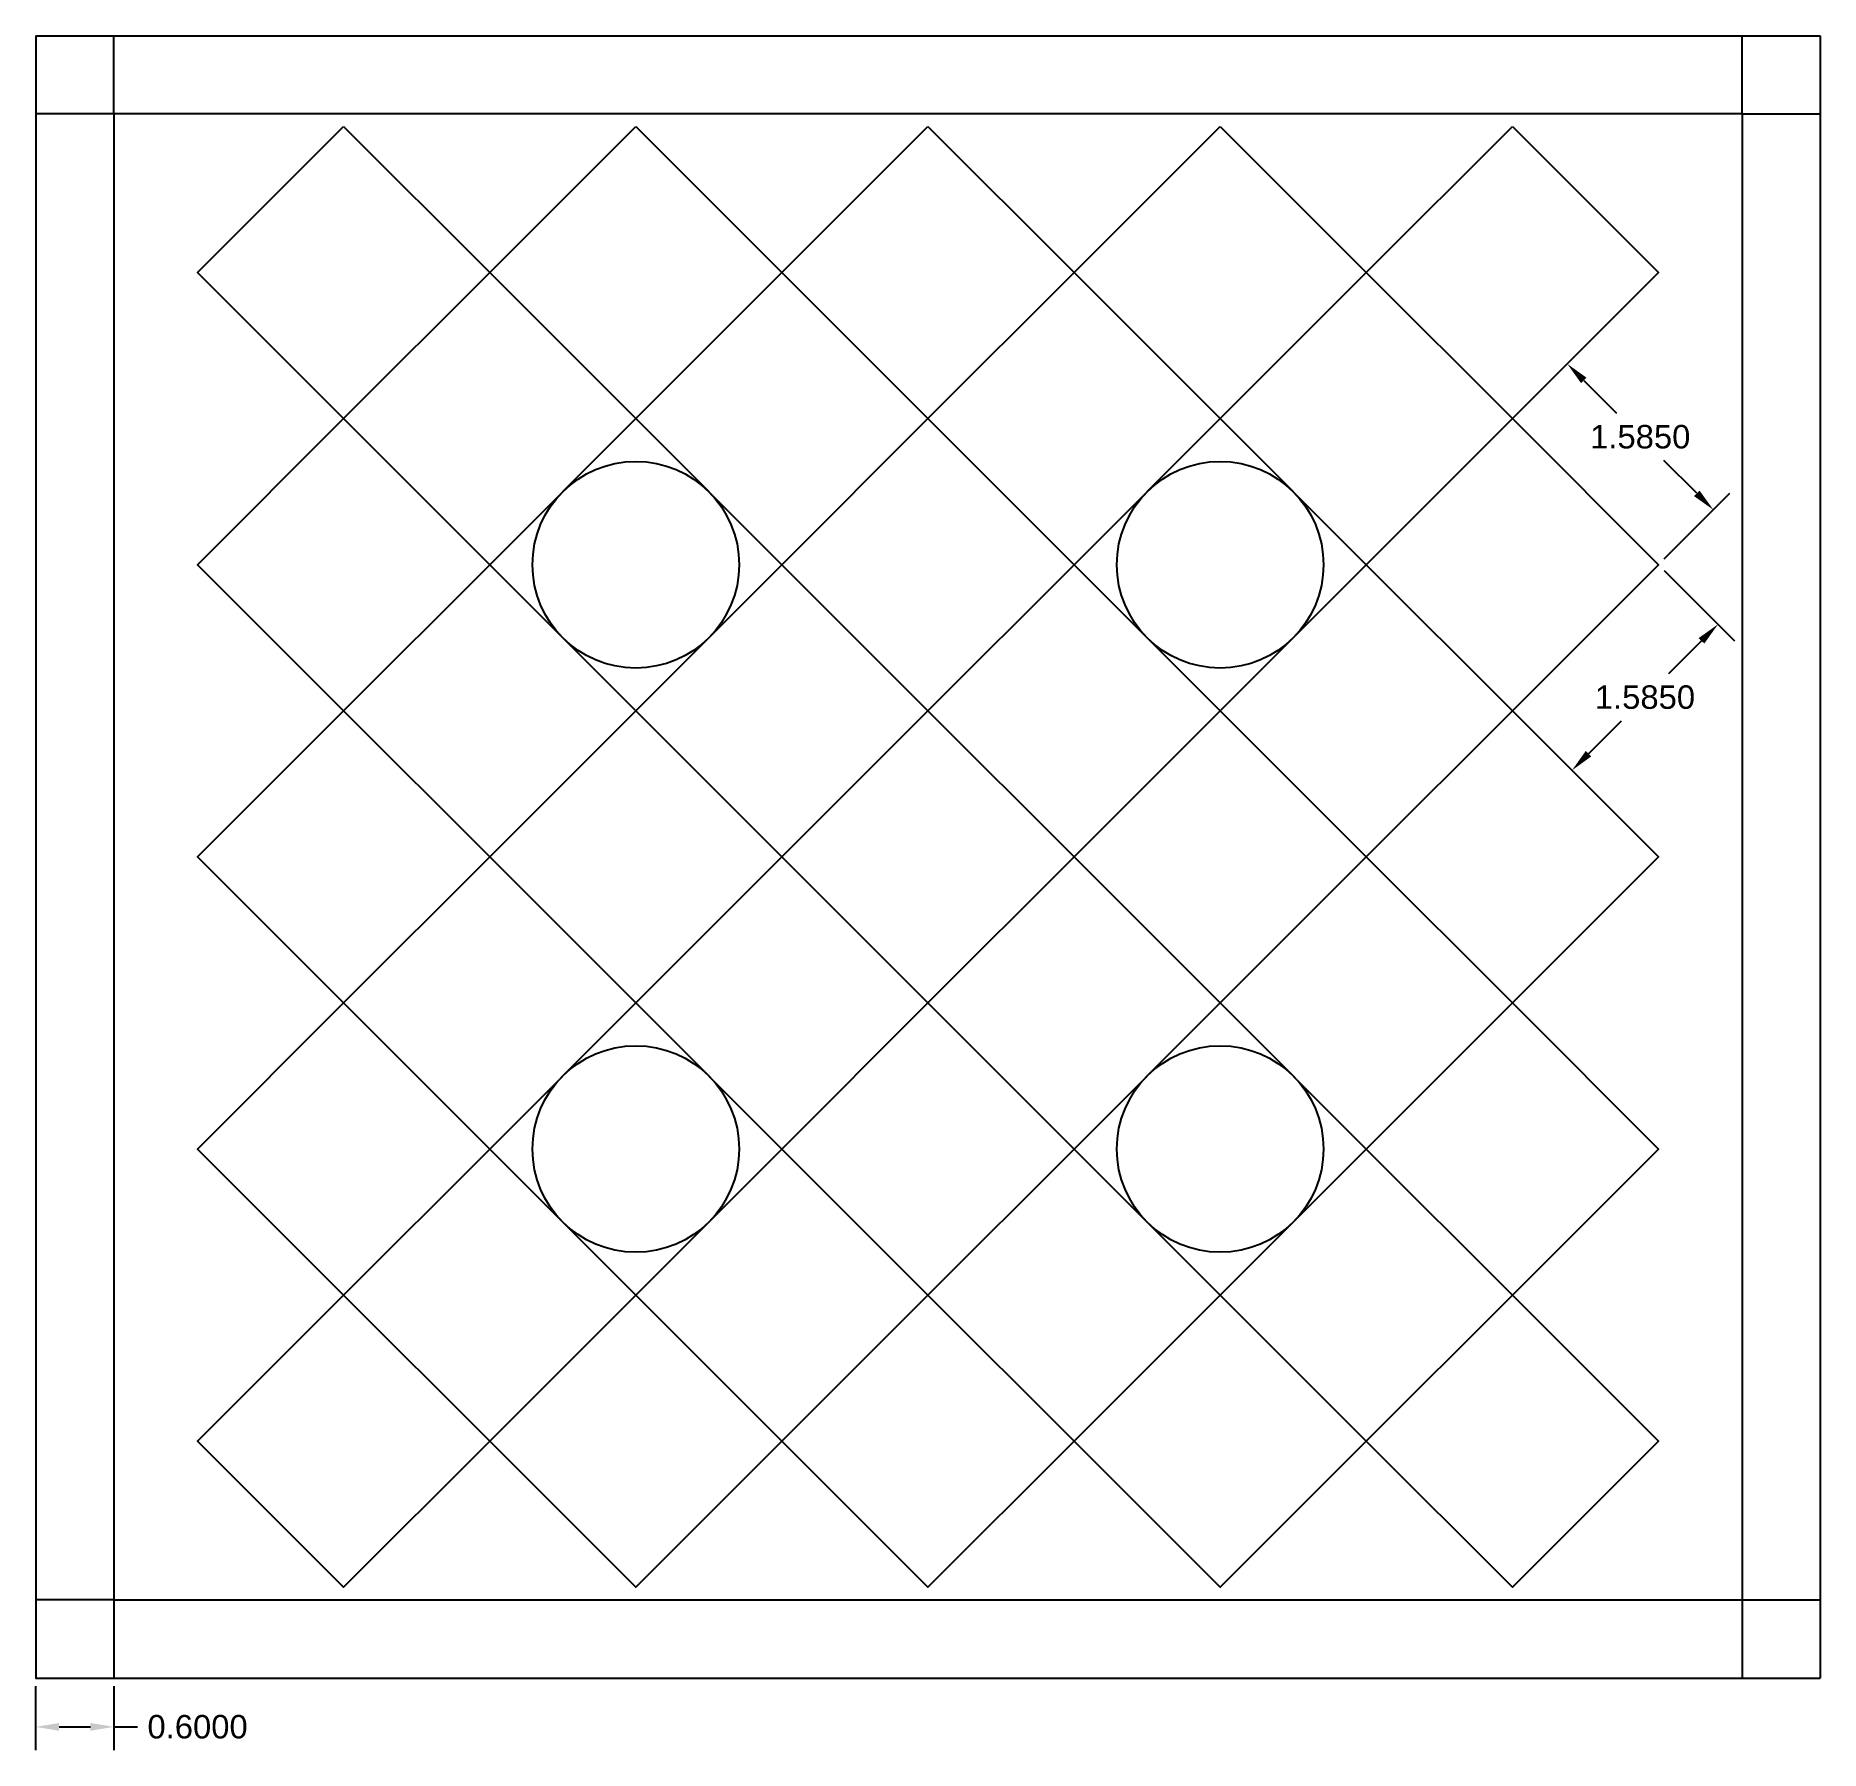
# Model space of a CAD drawing. Header units: inches. Extents: x -4.5 to 60.2, y 95.9 to 124.2.
# Drawn here: x 46.49 to 60.18, y 111.01 to 124.17 of the extents above; entities that cross this region are included whole.
import ezdxf

# ---------------------------------------------------------------- set-up
doc = ezdxf.new("R2010")
doc.units = ezdxf.units.IN
doc.header["$MEASUREMENT"] = 0
doc.layers.add('Medidas', color=1, linetype='Continuous')
doc.styles.get("Standard").update_dxf_attribs({"font": 'Arial.ttf', "height": 0.4})
doc.dimstyles.get("Standard").update_dxf_attribs({"dimtxt": 0.18, "dimasz": 0.18, "dimexe": 0.18, "dimexo": 0.0625, "dimgap": 0.09, "dimtad": 0, "dimtih": 1, "dimtoh": 1, "dimdec": 4, "dimzin": 0, "dimdsep": 46, "dimtxsty": 'Standard', "dimcen": 0.09, "dimadec": 0, "dimazin": 0, "dimtfac": 1, "dimtdec": 4, "dimtofl": 0, "dimtmove": 0, "dimatfit": 3, "dimfxl": 1, "dimtolj": 1, "dimtzin": 0, "dimarcsym": 0})

msp = doc.modelspace()

# ---------------------------------------------------------------- blocks, each defined once
blk = doc.blocks.new('*D24')
at = {"layer": 'Defpoints', "color": 0, "transparency": 16777216}
for p in [(58.938, 120.111), (59.395, 119.654), (57.817, 118.99)]:
    blk.add_point(p, dxfattribs=at)
at = {"layer": 'Medidas', "color": 0, "lineweight": -2, "transparency": 16777216}
for p, q in [((58.982, 120.067), (59.522, 119.527)), ((59.267, 119.527), (59.015, 119.275)), ((57.861, 118.946), (58.401, 118.406)), ((58.401, 118.661), (58.653, 118.913))]:
    blk.add_line(p, q, dxfattribs=at)
at = {"layer": 'Medidas', "color": 0, "transparency": 16777216}
for points in [[(59.246, 119.548), (59.289, 119.506), (59.395, 119.654)], [(58.38, 118.682), (58.422, 118.64), (58.274, 118.533)]]:
    blk.add_solid(points, dxfattribs=at)
at = {"layer": 'Medidas', "color": 0, "transparency": 16777216, "insert": (58.834, 119.094), "char_height": 0.18, "attachment_point": 5}
blk.add_mtext('\\A1;1.5850', dxfattribs=at)
blk = doc.blocks.new('*D25')
at = {"layer": 'Defpoints', "color": 0, "transparency": 16777216}
for p in [(57.817, 121.232), (59.359, 120.532), (58.938, 120.111)]:
    blk.add_point(p, dxfattribs=at)
at = {"layer": 'Medidas', "color": 0, "lineweight": -2, "transparency": 16777216}
for p, q in [((57.861, 121.276), (58.365, 121.78)), ((58.365, 121.525), (58.617, 121.273)), ((59.231, 120.659), (58.98, 120.911)), ((58.982, 120.155), (59.486, 120.659))]:
    blk.add_line(p, q, dxfattribs=at)
at = {"layer": 'Medidas', "color": 0, "transparency": 16777216}
for points in [[(58.386, 121.546), (58.344, 121.504), (58.238, 121.652)], [(59.253, 120.68), (59.21, 120.638), (59.359, 120.532)]]:
    blk.add_solid(points, dxfattribs=at)
at = {"layer": 'Medidas', "color": 0, "transparency": 16777216, "insert": (58.798, 121.092), "char_height": 0.18, "attachment_point": 5}
blk.add_mtext('\\A1;1.5850', dxfattribs=at)
blk = doc.blocks.new('*D26')
at = {"layer": 'Defpoints', "color": 0, "transparency": 16777216}
for p in [(46.489, 111.569), (47.089, 111.569), (47.089, 111.194)]:
    blk.add_point(p, dxfattribs=at)
at = {"layer": 'Medidas', "color": 0, "lineweight": -2, "transparency": 16777216}
for p, q in [((46.489, 111.506), (46.489, 111.014)), ((47.089, 111.506), (47.089, 111.014)), ((46.669, 111.194), (46.909, 111.194)), ((47.089, 111.194), (47.269, 111.194))]:
    blk.add_line(p, q, dxfattribs=at)
at = {"layer": 'Medidas', "color": 0, "transparency": 16777216}
for points in [[(46.669, 111.224), (46.669, 111.164), (46.489, 111.194)], [(46.909, 111.224), (46.909, 111.164), (47.089, 111.194)]]:
    blk.add_solid(points, dxfattribs=at)
at = {"layer": 'Medidas', "color": 0, "transparency": 16777216, "insert": (47.731, 111.194), "char_height": 0.18, "attachment_point": 5}
blk.add_mtext('\\A1;0.6000', dxfattribs=at)

# ---------------------------------------------------------------- dimensions: what is measured, and where the dimension line sits
at = {"layer": 'Medidas'}
for p1, distance, picture, middle in [((57.81726, 121.23163), 0.59494, '*D25', (58.79833, 121.09193)), ((57.81726, 118.9901), -0.64574, '*D24', (58.83425, 119.09388))]:
    dim = msp.add_aligned_dim(p1=p1, p2=(58.93802, 120.11087), distance=distance, dimstyle='Standard', dxfattribs=at)
    dim.commit()
    dim.dimension.update_dxf_attribs({"geometry": picture, "text_midpoint": middle})
dim = msp.add_linear_dim(base=(47.0892, 111.19413), p1=(46.4892, 111.56855), p2=(47.0892, 111.56855), dimstyle='Standard', dxfattribs=at)
dim.commit()
dim.dimension.update_dxf_attribs({"geometry": '*D26', "text_midpoint": (47.73123, 111.19413)})

# ---------------------------------------------------------------- linework, layer by layer
for points in [[(46.4892, 124.17012), (60.17921, 124.17012)], [(46.4892, 124.17012), (46.4892, 111.56855), (60.17921, 111.56855)], [(47.0892, 123.57012), (47.0892, 124.17012)], [(59.57921, 123.57012), (59.57921, 124.17012)], [(60.17921, 124.17012), (60.17921, 111.56855)], [(47.0892, 123.57012), (46.4892, 123.57012)], [(59.57921, 123.57012), (47.0892, 123.57012)], [(47.0892, 123.57012), (47.0892, 112.16855), (59.57921, 112.16855)], [(59.57921, 123.57012), (59.57921, 112.16855)], [(59.57921, 123.57012), (60.17921, 123.57012)], [(48.85115, 123.47316), (49.97191, 122.35239), (48.85115, 121.23163), (47.73038, 122.35239), (48.85115, 123.47316)], [(51.09268, 123.47316), (52.21344, 122.35239), (51.09268, 121.23163), (49.97191, 122.35239), (51.09268, 123.47316)], [(53.3342, 123.47316), (54.45497, 122.35239), (53.3342, 121.23163), (52.21344, 122.35239), (53.3342, 123.47316)], [(55.57573, 123.47316), (56.6965, 122.35239), (55.57573, 121.23163), (54.45497, 122.35239), (55.57573, 123.47316)], [(57.81726, 123.47316), (58.93802, 122.35239), (57.81726, 121.23163), (56.6965, 122.35239), (57.81726, 123.47316)], [(48.85115, 121.23163), (49.97191, 120.11087), (48.85115, 118.9901), (47.73038, 120.11087), (48.85115, 121.23163)], [(51.09268, 121.23163), (52.21344, 120.11087), (51.09268, 118.9901), (49.97191, 120.11087), (51.09268, 121.23163)], [(53.3342, 121.23163), (54.45497, 120.11087), (53.3342, 118.9901), (52.21344, 120.11087), (53.3342, 121.23163)], [(55.57573, 121.23163), (56.6965, 120.11087), (55.57573, 118.9901), (54.45497, 120.11087), (55.57573, 121.23163)], [(57.81726, 121.23163), (58.93802, 120.11087), (57.81726, 118.9901), (56.6965, 120.11087), (57.81726, 121.23163)], [(48.85115, 118.9901), (49.97191, 117.86934), (48.85115, 116.74857), (47.73038, 117.86934), (48.85115, 118.9901)], [(51.09268, 118.9901), (52.21344, 117.86934), (51.09268, 116.74857), (49.97191, 117.86934), (51.09268, 118.9901)], [(53.3342, 118.9901), (54.45497, 117.86934), (53.3342, 116.74857), (52.21344, 117.86934), (53.3342, 118.9901)], [(55.57573, 118.9901), (56.6965, 117.86934), (55.57573, 116.74857), (54.45497, 117.86934), (55.57573, 118.9901)], [(57.81726, 118.9901), (58.93802, 117.86934), (57.81726, 116.74857), (56.6965, 117.86934), (57.81726, 118.9901)], [(48.85115, 116.74857), (49.97191, 115.62781), (48.85115, 114.50705), (47.73038, 115.62781), (48.85115, 116.74857)], [(51.09268, 116.74857), (52.21344, 115.62781), (51.09268, 114.50705), (49.97191, 115.62781), (51.09268, 116.74857)], [(53.3342, 116.74857), (54.45497, 115.62781), (53.3342, 114.50705), (52.21344, 115.62781), (53.3342, 116.74857)], [(55.57573, 116.74857), (56.6965, 115.62781), (55.57573, 114.50705), (54.45497, 115.62781), (55.57573, 116.74857)], [(57.81726, 116.74857), (58.93802, 115.62781), (57.81726, 114.50705), (56.6965, 115.62781), (57.81726, 116.74857)], [(48.85115, 114.50705), (49.97191, 113.38628), (48.85115, 112.26552), (47.73038, 113.38628), (48.85115, 114.50705)], [(51.09268, 114.50705), (52.21344, 113.38628), (51.09268, 112.26552), (49.97191, 113.38628), (51.09268, 114.50705)], [(53.3342, 114.50705), (54.45497, 113.38628), (53.3342, 112.26552), (52.21344, 113.38628), (53.3342, 114.50705)], [(55.57573, 114.50705), (56.6965, 113.38628), (55.57573, 112.26552), (54.45497, 113.38628), (55.57573, 114.50705)], [(57.81726, 114.50705), (58.93802, 113.38628), (57.81726, 112.26552), (56.6965, 113.38628), (57.81726, 114.50705)], [(47.0892, 112.16855), (46.4892, 112.16855)], [(47.0892, 112.16855), (47.0892, 111.56855)], [(59.57921, 112.16855), (59.57921, 111.56855)], [(59.57921, 112.16855), (60.17921, 112.16855)]]:
    msp.add_lwpolyline(points)
for centre in [(51.09268, 120.11087), (55.57573, 120.11087), (51.09268, 115.62781), (55.57573, 115.62781)]:
    msp.add_circle(centre, 0.7925)
at = {"layer": 'Medidas'}
msp.add_lwpolyline([(59.57921, 123.57012), (59.57921, 123.57012)], dxfattribs=at)

msp.set_redraw_order([(e.dxf.handle, doc.entitydb.next_handle()) for e in msp.query("TEXT MTEXT ATTDEF DIMENSION ARC_DIMENSION")])  # texts and dimensions are drawn at this point

doc.saveas('drawing.dxf')
